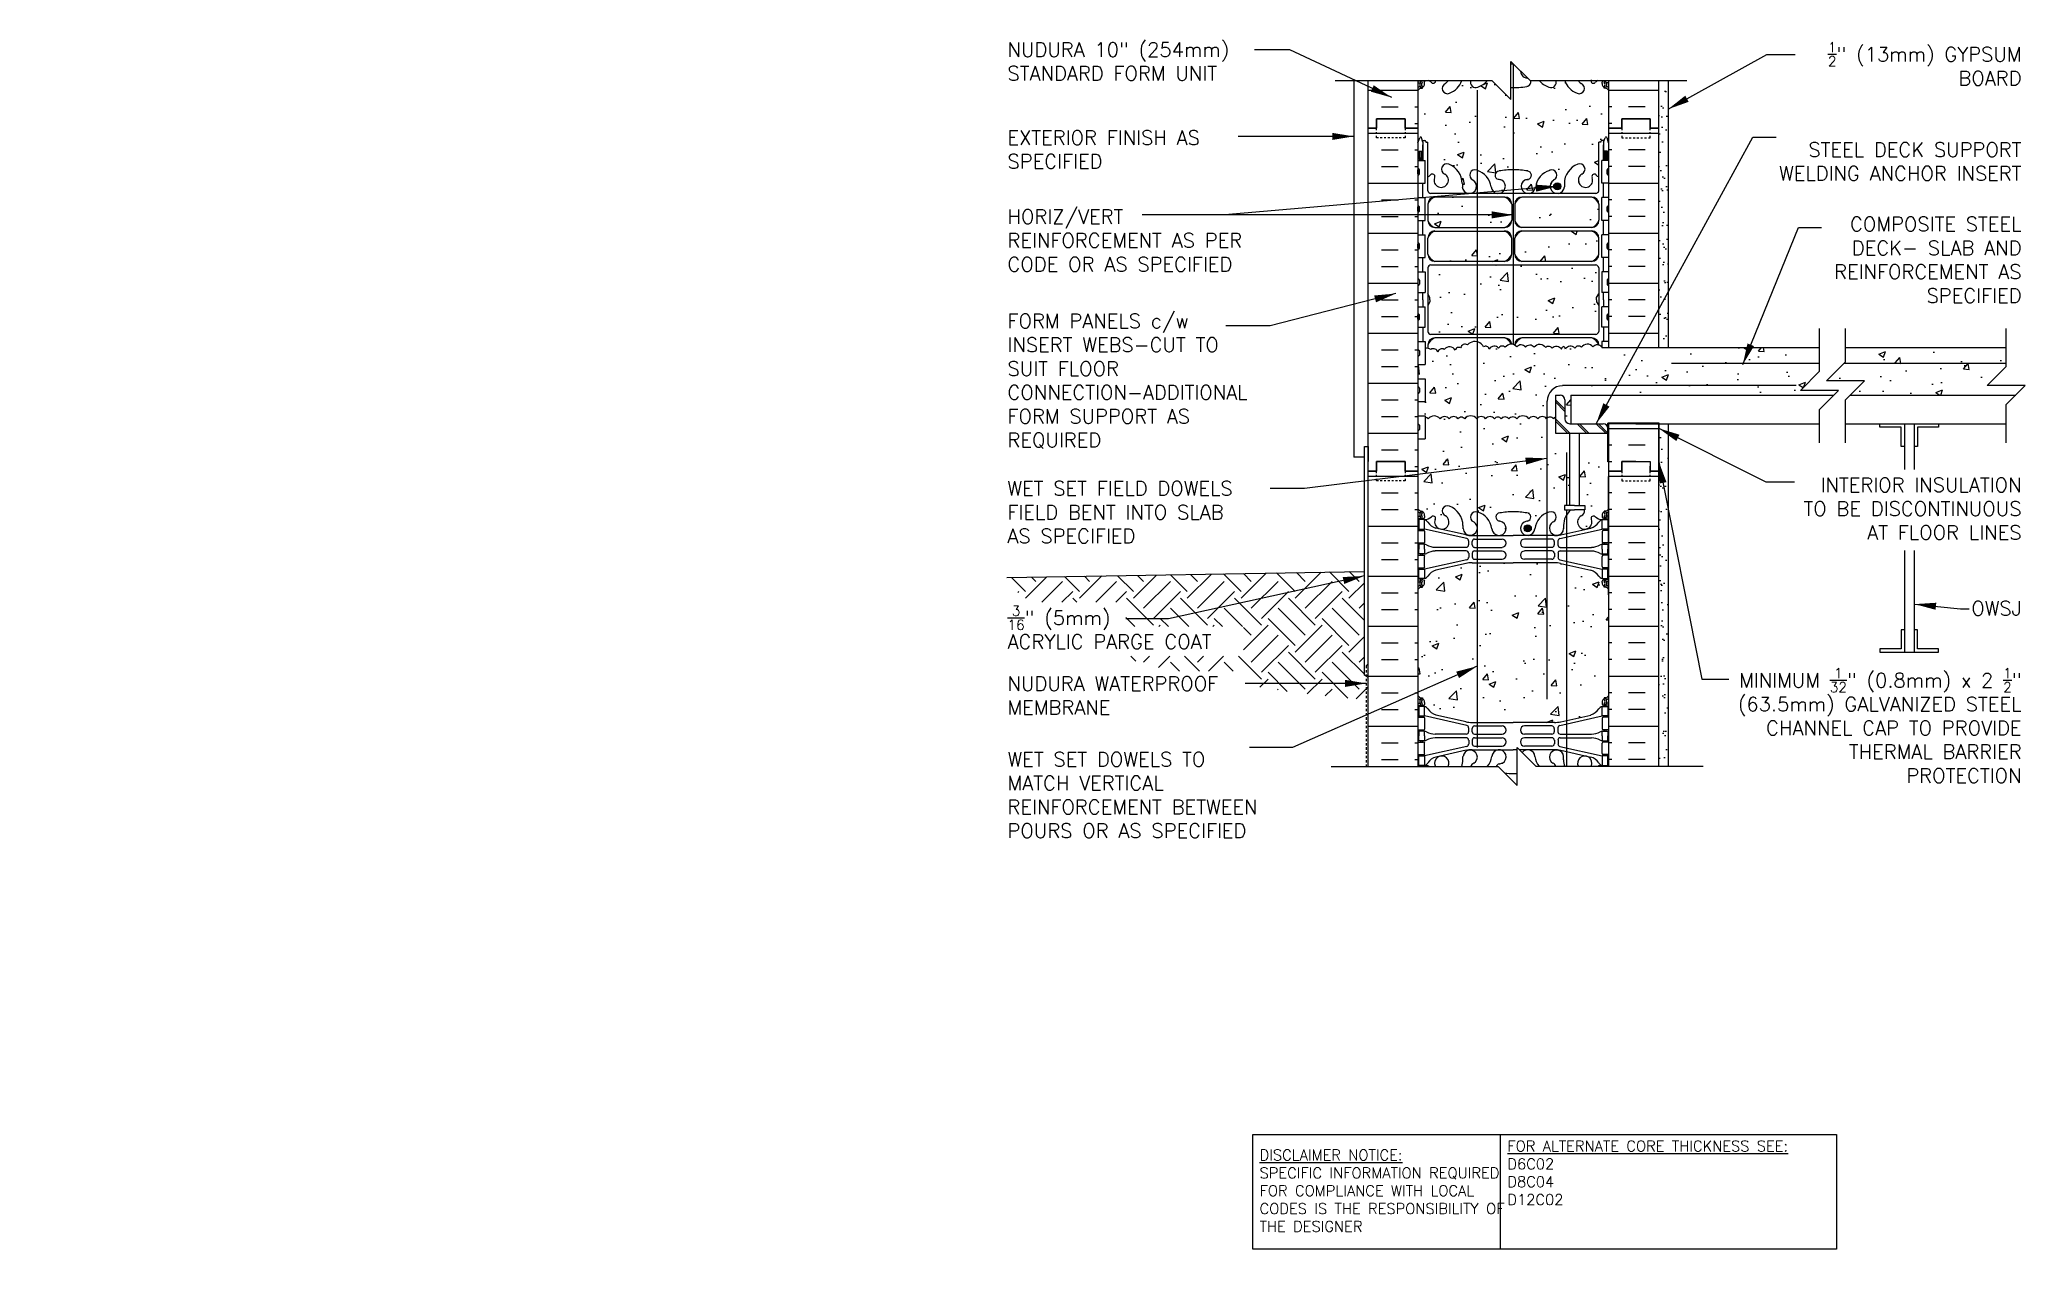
# Model space of a CAD drawing. Header units: inches. Extents: x 309 to 413, y 103 to 166.
import ezdxf

# ---------------------------------------------------------------- set-up
doc = ezdxf.new("R2010")
doc.units = ezdxf.units.IN
doc.header["$LTSCALE"] = 0.5
doc.header["$MEASUREMENT"] = 0
doc.linetypes.add('DASHED2', pattern=[0.375, 0.25, -0.125])
for name, color, linetype in [('HATCH', 12, 'Continuous'), ('line25', 2, 'Continuous'), ('LINE3', 3, 'Continuous'), ('LINE50', 5, 'Continuous'), ('LINE9', 9, 'Continuous'), ('TEXT', 4, 'Continuous'), ('Web_Edge', 9, 'Continuous')]:
    doc.layers.add(name, color=color, linetype=linetype)
doc.styles.add('DIM', font='romans.shx', dxfattribs={"width": 0.7})
doc.styles.add('ROMANS', font='romans.shx', dxfattribs={"height": 0.75})
doc.styles.get("Standard").update_dxf_attribs({"font": 'romans.shx', "height": 0.75})
doc.linetypes.add('STEEL', pattern='A,0.5,-0.2,["X",Standard,S=0.1,R=0,X=-0.1,Y=-0.05],-0.1', length=0.8)
doc.dimstyles.new('ext_12', dxfattribs={"dimscale": 12, "dimtxt": 0.09375, "dimasz": 0.09375, "dimexe": 0.09375, "dimexo": 0.0625, "dimgap": 0.0625, "dimtad": 1, "dimdec": 1, "dimzin": 3, "dimdsep": 46, "dimlunit": 4, "dimtxsty": 'DIM', "dimcen": 0.09, "dimdle": 0.09375, "dimclrt": 4, "dimadec": 0, "dimazin": 0, "dimtfac": 1, "dimtdec": 1, "dimtmove": 2, "dimatfit": 3, "dimfxl": 1, "dimfrac": 2, "dimtolj": 1, "dimtzin": 0, "dimarcsym": 0})
pattern_1 = [(50, (0, 0), (3.5863, -0.31376), [0.375, -4.125]), (355, (0, 0), (-0.693757, 3.76096), [0.3, -3.3]), (100.4514, (0.299, -0.026), (2.892547, 3.447198), [0.3187, -3.50571]), (46.1842, (0, 1), (5.336205, -0.827595), [0.5625, -6.1875]), (96.6356, (0.4447, 0.931), (4.67331, 4.87059), [0.47805, -5.258565]), (351.1842, (0, 1), (4.67331, 4.87059), [0.45, -4.95]), (21, (0.5, 0.75), (2.984535, -2.013094), [0.375, -4.125]), (326, (0.5, 0.75), (1.216577, 3.62575), [0.3, -3.3]), (71.4514, (0.7487, 0.5822), (4.201113, 1.612652), [0.3187, -3.50571]), (37.5, (0, 0), (0.0607993, 1.6644693), [0, -3.26, 0, -3.35, 0, -3.3125]), (7.5, (0, 0), (1.315348, 1.972059), [0, -1.91, 0, -3.185, 0, -1.2625]), (327.5, (-1.115, 0), (2.669112, -0.1127744), [0, -1.25, 0, -3.9, 0, -5.175]), (317.5, (-1.615, 0), (2.915931, 0.500525), [0, -1.625, 0, -2.59, 0, -3.675])]
pattern_2 = [(37.5, (269.69066, 8.7686), (-0.0314967, 0.963412), [0, -0.76, 0, -0.85, 0, -0.8125]), (7.5, (269.6907, 8.7686), (0.884888, 1.411073), [0, -0.41, 0, -0.685, 0, -0.2625]), (327.5, (269.07566, 8.7686), (1.557071, 0.0028295), [0, -0.25, 0, -0.9, 0, -1.175]), (317.5, (269.0757, 8.7686), (1.503063, 0.438838), [0, -0.125, 0, -0.59, 0, -0.675])]
pattern_3 = [(50, (0, 0), (3.5863, -0.31376), [0.375, -4.125]), (355, (0, 0), (-0.693757, 3.76096), [0.3, -3.3]), (100.4514, (0.299, -0.026), (2.892544, 3.4472), [0.3187, -3.50571]), (46.1842, (0, 1), (5.336207, -0.827596), [0.5625, -6.1875]), (96.6356, (0.4447, 0.931), (4.67331, 4.87059), [0.47805, -5.25857]), (351.1842, (0, 1), (4.67331, 4.87059), [0.45, -4.95]), (21, (0.5, 0.75), (2.984535, -2.013094), [0.375, -4.125]), (326, (0.5, 0.75), (1.216577, 3.62575), [0.3, -3.3]), (71.4514, (0.7487, 0.5822), (4.201112, 1.612656), [0.3187, -3.50571]), (37.5, (0, 0), (0.0607993, 1.6644693), [0, -3.26, 0, -3.35, 0, -3.3125]), (7.5, (0, 0), (1.315348, 1.9720586), [0, -1.91, 0, -3.185, 0, -1.2625]), (327.5, (-1.115, 0), (2.669112, -0.1127744), [0, -1.25, 0, -3.9, 0, -5.175]), (317.5, (-1.615, 0), (2.915931, 0.500525), [0, -1.625, 0, -2.59, 0, -3.675])]

msp = doc.modelspace()

# ---------------------------------------------------------------- texts
at = {"layer": 'TEXT', "char_height": 0.75, "style": 'ROMANS'}
for s, insert, width, attachment_point in [('NUDURA 10" (254mm) STANDARD FORM UNIT', (359.85, 165.28), 14.6388, 4), ('\\A1;{\\H0.7x;\\S1/2;}" (13mm) GYPSUM BOARD', (413.06, 165.16), 12.1908, 6), ('EXTERIOR FINISH AS SPECIFIED', (359.85, 160.66), 11.8075, 4), ('\\A1;STEEL DECK SUPPORT WELDING ANCHOR INSERT ', (413.06, 160.03), 13.9093, 6), ('HORIZ/VERT REINFORCEMENT AS PER CODE OR AS SPECIFIED', (359.85, 155.89), 14.5082, 4), ('\\A1;COMPOSITE STEEL DECK- SLAB AND REINFORCEMENT AS SPECIFIED', (413.06, 154.87), 13.9093, 6), ('FORM PANELS c/w INSERT WEBS-CUT TO SUIT FLOOR CONNECTION-ADDITIONAL FORM SUPPORT AS REQUIRED', (359.85, 148.5), 14.342, 4), ('WET SET FIELD DOWELS FIELD BENT INTO SLAB AS SPECIFIED', (359.84, 143.25), 13.8085, 1), ('\\A1;INTERIOR INSULATION TO BE DISCONTINUOUS AT FLOOR LINES', (413.06, 141.81), 13, 6), ('\\A1;{\\H0.7x;\\S3/16;\\H1.429x;" (5mm)\\PACRYLIC PARGE COAT}', (359.85, 135.58), 15.6041, 4), ('\\A1;OWSJ', (413.06, 136.58), 12.2272, 6), ('\\A1;MINIMUM {\\H0.7x;\\S1/32;}" (0.8mm) x 2 {\\H0.7x;\\S1/2;}" (63.5mm) GALVANIZED STEEL CHANNEL CAP TO PROVIDE THERMAL BARRIER PROTECTION  ', (413.06, 130.43), 16.7158, 6), ('\\A1;{\\H1x;NUDURA WATERPROOF MEMBRANE}', (359.85, 132), 14.2282, 4), ('WET SET DOWELS TO MATCH VERTICAL REINFORCEMENT BETWEEN POURS OR AS SPECIFIED', (359.85, 126.78), 14.342, 4)]:
    msp.add_mtext(s, dxfattribs=dict(at, insert=insert, width=width, attachment_point=attachment_point))
at = {"layer": 'TEXT', "char_height": 0.5625, "attachment_point": 4}
for s, insert, width in [('{\\LFOR ALTERNATE CORE THICKNESS SEE:\\P}D6C02\\PD8C04\\PD12C02', (386.08, 106.95), 23.333), ('{\\LDISCLAIMER NOTICE:}\\PSPECIFIC INFORMATION REQUIRED FOR COMPLIANCE WITH LOCAL CODES IS THE RESPONSIBILITY OF THE DESIGNER', (373.08, 106.01), 14.0024)]:
    msp.add_mtext(s, dxfattribs=dict(at, insert=insert, width=width))

# ---------------------------------------------------------------- hatches: boundary and pattern name
at = {"layer": 'HATCH'}
h = msp.add_hatch(dxfattribs=at)
h.set_pattern_fill('INSUL', color=256, scale=7, style=0)
h.set_pattern_definition([(0, (-2544.7688, -235.2274), (0, 2.625), []), (0, (-2544.7688, -234.3524), (0, 2.625), [0.875, -0.875]), (0, (-2544.7688, -233.4774), (0, 2.625), [0.875, -0.875])])
h.paths.add_polyline_path([(381.39, 164.28), (378.77, 164.28), (378.77, 161.78), (379.21, 161.78), (379.21, 162.28), (380.71, 162.28), (380.71, 161.78), (381.39, 161.78)])
h = msp.add_hatch(dxfattribs=at)
h.set_pattern_fill('AR-CONC', color=256, scale=0.5)
h.set_pattern_definition(pattern_3)
h.paths.add_polyline_path([(391.39, 163.78, 0.08841), (391.25, 163.88), (391.16, 163.88), (391.16, 163.92, -0.249069), (391.05, 164.13), (391.05, 164.2, -0.414214), (391.11, 164.26), (391.16, 164.26), (391.16, 164.28), (390.83, 164.28, 0.097816), (390.69, 164.18, -0.764001), (390.48, 164.28), (389.81, 164.28, 0.143503), (389.96, 164.13, -1), (389.74, 163.62, -0.223023), (389.09, 164.28), (388.63, 164.28, -0.648279), (388.26, 163.94, -0.153931), (387.74, 164.28), (387.29, 164.28, -0.507939), (387.11, 163.98, -0.055842), (386.27, 163.92), (386.27, 163.28), (385.27, 164.28), (385.04, 164.28, -0.153931), (384.53, 163.94, -0.648279), (384.16, 164.28), (383.69, 164.28, -0.223023), (383.04, 163.62, -1), (382.83, 164.13, 0.143503), (382.98, 164.28), (382.31, 164.28, -0.763977), (382.09, 164.18, 0.09782), (381.96, 164.28), (381.63, 164.28), (381.63, 164.26), (381.68, 164.26, -0.414214), (381.74, 164.2), (381.74, 164.13, -0.249069), (381.63, 163.92), (381.63, 163.88), (381.54, 163.88, 0.088416), (381.39, 163.78), (381.39, 161.78), (381.39, 161.02), (381.47, 161.26, -0.725737), (381.58, 161.28), (381.63, 161.13), (381.75, 161.13, -0.414214), (381.8, 161.08), (381.8, 161.05), (381.9, 161.05), (381.9, 159.22, 0.108933), (382.06, 159.33, -0.8344), (382.27, 159.2), (382.26, 159.18, 2.155404), (382.79, 159.38, -1), (383.01, 159.89, -0.311223), (383.72, 158.87), (383.72, 158.71, 1.661382), (384.28, 159.06, -1), (384.49, 159.57, -0.30095), (385.23, 158.7, 1.661382), (385.79, 159.05, 0.055617), (385.61, 159.1, -0.843243), (385.64, 159.53, -0.049932), (386.39, 159.59, -0.049932), (387.14, 159.53, -0.843243), (387.18, 159.1, 0.055617), (387, 159.05, 1.661382), (387.56, 158.7, -0.30095), (388.29, 159.57, -1), (388.51, 159.06, 1.661382), (389.07, 158.71), (389.07, 158.85, -0.316114), (389.78, 159.89, -1), (389.99, 159.38, 2.155404), (390.53, 159.18), (390.52, 159.2, -0.834375), (390.73, 159.33, 0.10894), (390.88, 159.22), (390.88, 161.05), (390.98, 161.05), (390.98, 161.08, -0.414214), (391.03, 161.13), (391.16, 161.13), (391.2, 161.26, -0.725737), (391.31, 161.28), (391.39, 161.02), (391.39, 161.78)])
h.paths.add_polyline_path([(390.88, 154.46, 0.268138), (390.72, 154.6), (382.06, 154.6, 0.268156), (381.9, 154.46), (381.9, 153.09), (382.02, 152.89), (382.02, 152.78), (382.02, 152.67), (381.9, 152.47), (381.9, 151.11, 0.268156), (382.06, 150.96), (390.72, 150.96, 0.268138), (390.88, 151.11), (390.88, 152.47), (390.76, 152.67), (390.76, 152.78), (390.76, 152.89), (390.88, 153.09)])
h.paths.add_polyline_path([(402.46, 149.02), (402.46, 150.27), (391.03, 150.27), (391.03, 150.28, 0.513851), (390.57, 150.3, 0.520567), (389.97, 150.28, 0.520567), (389.62, 150.23, 0.520567), (389.13, 150.19, 0.222996), (389.03, 150.32, 0.222996), (388.92, 150.19, 0.520567), (388.43, 150.23, 0.520567), (388.09, 150.28, 0.520567), (387.49, 150.3, 0.513851), (387.03, 150.28, 0.513851), (386.57, 150.3, 0.520567), (385.97, 150.28, 0.520567), (385.62, 150.23, 0.520567), (385.13, 150.19, 0.520567), (384.83, 150.31, 0.132818), (384.64, 150.51, 0.362673), (383.99, 150.41, 0.520567), (383.63, 150.25, 0.520567), (383.35, 150.13, 0.520567), (382.77, 150.17, 0.520567), (382.43, 150.02, 0.520567), (382.07, 150.17, 0.135519), (381.76, 150.23), (381.76, 149.38), (381.39, 149.38), (381.39, 148.63), (381.76, 148.63), (381.76, 147.43), (381.39, 147.43), (381.39, 146.68), (381.76, 146.68), (381.76, 146.61, -0.235614), (381.93, 146.52, -0.520567), (382.55, 146.52, -0.520567), (383.03, 146.52, -0.520567), (383.49, 146.52, -0.520567), (383.84, 146.52, -0.520567), (384.47, 146.52, -0.520567), (384.94, 146.52, -0.520567), (385.4, 146.52, -0.520567), (385.76, 146.52, -0.520567), (386.16, 146.52, -0.520567), (386.58, 146.52, -0.520567), (387.21, 146.52, -0.520567), (387.68, 146.52, -0.520567), (388.14, 146.52, -0.520567), (388.5, 146.52, -0.108934), (388.6, 146.61), (388.6, 147.77), (388.85, 147.77, -0.414214), (389.1, 147.52), (389.1, 146.52, 0.414214), (389.35, 146.27), (389.41, 146.27), (389.41, 147.77), (403.21, 147.77), (403.46, 148.02), (401.46, 148.02)])
h.paths.add_polyline_path([(412.26, 149.27), (412.26, 149.44), (403.74, 149.44), (402.82, 148.52), (404.82, 148.52), (404.07, 147.77), (412.76, 147.77), (413.26, 148.27), (411.26, 148.27)])
h.paths.add_polyline_path([(412.26, 150.27), (403.82, 150.27), (403.82, 149.52), (403.74, 149.44), (412.26, 149.44)])
h.paths.add_polyline_path([(389.36, 145.77), (388.6, 145.77), (388.6, 146.61, 0.108934), (388.5, 146.52, 0.520567), (388.14, 146.52, 0.520567), (387.68, 146.52, 0.520567), (387.21, 146.52, 0.520567), (386.58, 146.52, 0.520567), (386.16, 146.52, 0.520567), (385.76, 146.52, 0.520567), (385.4, 146.52, 0.520567), (384.94, 146.52, 0.520567), (384.47, 146.52, 0.520567), (383.84, 146.52, 0.520567), (383.49, 146.52, 0.520567), (383.03, 146.52, 0.520567), (382.55, 146.52, 0.520567), (381.93, 146.52, 0.235614), (381.76, 146.61), (381.76, 145.48), (381.39, 145.48), (381.39, 143.78), (381.39, 141.78, 0.088416), (381.54, 141.68), (381.63, 141.68), (381.63, 141.64, -0.249069), (381.74, 141.44), (381.74, 141.37, -0.414214), (381.68, 141.31), (381.63, 141.31), (381.63, 141.24), (381.73, 141.24, 0.231736), (382.09, 141.39, -0.940476), (382.29, 141.24, 2.135543), (382.83, 141.43, -1), (383.04, 141.95, -0.311223), (383.75, 140.93), (383.75, 140.76, 1.661382), (384.31, 141.12, -1), (384.53, 141.63, -0.307094), (385.27, 140.73, 1.604516), (385.82, 141.11, 0.055617), (385.64, 141.15, -0.843243), (385.68, 141.59, -0.047544), (386.39, 141.65, -0.047544), (387.11, 141.59, -0.843243), (387.14, 141.15, 0.055617), (386.96, 141.11, 1.604516), (387.52, 140.73, -0.307094), (388.26, 141.63, -1), (388.47, 141.12, 1.661382), (389.03, 140.76), (389.03, 140.91, -0.220594), (389.41, 141.75), (389.08, 141.75), (389.08, 141.97), (389.36, 141.97)])
h.paths.add_polyline_path([(391.39, 144.27), (391.36, 144.27), (391.36, 145.77), (389.86, 145.77), (389.86, 141.97), (390.14, 141.97), (390.14, 141.75), (390.12, 141.75, -0.360987), (389.96, 141.43, 2.135543), (390.5, 141.24, -0.940447), (390.69, 141.39, 0.23174), (391.05, 141.24), (391.16, 141.24), (391.16, 141.31), (391.11, 141.31, -0.414214), (391.05, 141.37), (391.05, 141.44, -0.249069), (391.16, 141.64), (391.16, 141.68), (391.25, 141.68, 0.08841), (391.39, 141.78)])
h.paths.add_polyline_path([(391.39, 137.59, 0.08841), (391.25, 137.69), (391.16, 137.69), (391.16, 137.73, -0.249069), (391.05, 137.94), (391.05, 138, -0.414214), (391.11, 138.07), (391.16, 138.07), (391.16, 138.14), (391.05, 138.14, -0.168672), (390.87, 138.29, 0.17445), (390.46, 138.58), (388.88, 138.93, 0.054974), (388.55, 138.97), (386.39, 138.97), (384.23, 138.97, 0.054974), (383.91, 138.93), (382.33, 138.58, 0.17445), (381.92, 138.29, -0.168672), (381.73, 138.14), (381.63, 138.14), (381.63, 138.07), (381.68, 138.07, -0.414214), (381.74, 138), (381.74, 137.94, -0.249069), (381.63, 137.73), (381.63, 137.69), (381.54, 137.69, 0.088416), (381.39, 137.59), (381.39, 131.97, 0.088416), (381.54, 131.88), (381.63, 131.88), (381.63, 131.84, -0.249069), (381.74, 131.63), (381.74, 131.56, -0.414214), (381.68, 131.5), (381.63, 131.5), (381.63, 131.43), (381.73, 131.43, -0.168672), (381.92, 131.28, 0.17445), (382.33, 130.98), (383.91, 130.63, 0.054974), (384.23, 130.59), (386.39, 130.59), (388.55, 130.59, 0.054974), (388.88, 130.63), (390.46, 130.98, 0.17445), (390.87, 131.28, -0.168672), (391.05, 131.43), (391.16, 131.43), (391.16, 131.5), (391.11, 131.5, -0.414214), (391.05, 131.56), (391.05, 131.63, -0.249069), (391.16, 131.84), (391.16, 131.88), (391.25, 131.88, 0.08841), (391.39, 131.97)])
h = msp.add_hatch(dxfattribs=at)
h.set_pattern_fill('INSUL', color=256, scale=7, style=0)
h.set_pattern_definition([(180, (3317.5544, -235.2274), (0, 2.625), []), (180, (3317.5544, -234.3524), (0, 2.625), [0.875, -0.875]), (180, (3317.5544, -233.4774), (0, 2.625), [0.875, -0.875])])
h.paths.add_polyline_path([(394.02, 164.28), (391.39, 164.28), (391.39, 161.78), (392.08, 161.78), (392.08, 162.28), (393.58, 162.28), (393.58, 161.78), (394.02, 161.78)])
h = msp.add_hatch(dxfattribs=at)
h.set_pattern_fill('AR-SAND', color=256, scale=0.5, style=0)
h.set_pattern_definition(pattern_2)
h.paths.add_polyline_path([(394.52, 154.96), (394.02, 154.77), (394.02, 150.27), (394.52, 150.27)])
h.paths.add_polyline_path([(394.52, 164.28), (394.02, 164.28), (394.02, 155.28), (394.02, 154.77), (394.52, 154.96)])
h = msp.add_hatch(dxfattribs=at)
h.set_pattern_fill('INSUL', color=256, scale=7, style=0)
h.set_pattern_definition([(0, (-2544.7688, -253.2274), (0, 2.625), []), (0, (-2544.7688, -252.3524), (0, 2.625), [0.875, -0.875]), (0, (-2544.7688, -251.4774), (0, 2.625), [0.875, -0.875])])
h.paths.add_polyline_path([(378.77, 143.78), (379.21, 143.78), (379.21, 144.28), (380.71, 144.28), (380.71, 143.78), (381.39, 143.78), (381.39, 161.78), (380.71, 161.78), (380.71, 162.28), (379.21, 162.28), (379.21, 161.78), (378.77, 161.78)])
h = msp.add_hatch(dxfattribs=at)
h.set_pattern_fill('INSUL', color=256, scale=7, style=0)
h.set_pattern_definition([(180, (3317.5544, -253.2274), (0, 2.625), []), (180, (3317.5544, -252.3524), (0, 2.625), [0.875, -0.875]), (180, (3317.5544, -251.4774), (0, 2.625), [0.875, -0.875])])
h.paths.add_polyline_path([(391.39, 150.27), (394.02, 150.27), (394.02, 161.78), (393.58, 161.78), (393.58, 162.28), (392.08, 162.28), (392.08, 161.78), (391.39, 161.78)])
h = msp.add_hatch(dxfattribs=at)
h.set_pattern_fill('AR-CONC', color=256, scale=0.5)
h.set_pattern_definition(pattern_3)
h.paths.add_polyline_path([(386.32, 157.79, 0.225652), (385.94, 158.16), (382.28, 158.16, 0.225652), (381.9, 157.79), (381.9, 156.95, 0.225652), (382.28, 156.57), (385.94, 156.57, 0.225652), (386.32, 156.95)])
h.paths.add_polyline_path([(386.32, 156.01, 0.225652), (385.94, 156.38), (382.28, 156.38, 0.225652), (381.9, 156.01), (381.9, 155.17, 0.225652), (382.28, 154.79), (385.94, 154.79, 0.225652), (386.32, 155.17)])
h.paths.add_polyline_path([(390.88, 157.79, 0.225652), (390.51, 158.16), (386.84, 158.16, 0.225652), (386.47, 157.79), (386.47, 156.95, 0.225652), (386.84, 156.57), (390.51, 156.57, 0.225652), (390.88, 156.95)])
h.paths.add_polyline_path([(390.88, 156.01, 0.225652), (390.51, 156.38), (386.84, 156.38, 0.225652), (386.47, 156.01), (386.47, 155.17, 0.225652), (386.84, 154.79), (390.51, 154.79, 0.225652), (390.88, 155.17)])
h = msp.add_hatch(dxfattribs=at)
h.set_pattern_fill('INSUL', color=256, scale=7, style=0)
h.set_pattern_definition([(180, (3317.5544, -252.9898), (0, 2.625), []), (180, (3317.5544, -252.1148), (0, 2.625), [0.875, -0.875]), (180, (3317.5544, -251.2398), (0, 2.625), [0.875, -0.875])])
h.paths.add_polyline_path([(394.02, 146.28), (391.39, 146.28), (391.39, 144.02), (392.08, 144.02), (392.08, 144.52), (393.58, 144.52), (393.58, 144.02), (394.02, 144.02)])
h = msp.add_hatch(dxfattribs=at)
h.set_pattern_fill('AR-SAND', color=256, scale=0.5, style=0)
h.set_pattern_definition(pattern_2)
h.paths.add_polyline_path([(394.52, 146.27), (394.02, 146.27), (394.02, 137.28), (394.02, 128.28), (394.52, 128.28)])
h = msp.add_hatch(dxfattribs=at)
h.set_pattern_fill('INSUL', color=256, scale=7, style=0)
h.set_pattern_definition([(0, (-2544.7688, -271.2274), (0, 2.625), []), (0, (-2544.7688, -270.3524), (0, 2.625), [0.875, -0.875]), (0, (-2544.7688, -269.4774), (0, 2.625), [0.875, -0.875])])
h.paths.add_polyline_path([(378.77, 128.28), (381.39, 128.28), (381.39, 143.78), (380.71, 143.78), (380.71, 144.28), (379.21, 144.28), (379.21, 143.78), (378.77, 143.78)])
h = msp.add_hatch(dxfattribs=at)
h.set_pattern_fill('INSUL', color=256, scale=7, style=0)
h.set_pattern_definition([(180, (3317.5544, -271.2274), (0, 2.625), []), (180, (3317.5544, -270.3524), (0, 2.625), [0.875, -0.875]), (180, (3317.5544, -269.4774), (0, 2.625), [0.875, -0.875])])
h.paths.add_polyline_path([(391.39, 128.28), (394.02, 128.28), (394.02, 143.78), (393.58, 143.78), (393.58, 144.28), (392.08, 144.28), (392.08, 143.78), (391.39, 143.78)])
h = msp.add_hatch(dxfattribs=at)
h.set_pattern_fill('AR-CONC', color=256, scale=0.5, style=0)
h.set_pattern_definition(pattern_1)
h.paths.add_polyline_path([(311.49, 142.85, 0.351061), (311.39, 142.97), (309.17, 143.47), (309.07, 143.47), (309.07, 143.4), (309.11, 143.4, -0.414214), (309.18, 143.34), (309.18, 142.8, -0.414214), (309.11, 142.74), (309.07, 142.74), (309.07, 142.67), (309.17, 142.67, -0.124673), (309.27, 142.64, 0.100756), (309.72, 142.51), (311.36, 142.51, 0.414214), (311.49, 142.64)])
h = msp.add_hatch(dxfattribs=at)
h.set_pattern_fill('EARTH', color=256, scale=8, angle=45, style=0)
h.set_pattern_definition([(45, (265.6907, 8.7686), (2e-16, 2.828427), [2, -2]), (45, (265.1603, 9.299), (2e-16, 2.828427), [2, -2]), (45, (264.63, 9.8293), (2e-16, 2.828427), [2, -2]), (135, (264.63, 10.1828), (-2.828427, 4e-16), [2, -2]), (135, (265.1603, 10.7132), (-2.828427, 4e-16), [2, -2]), (135, (265.6907, 11.2435), (-2.828427, 4e-16), [2, -2])])
h.paths.add_polyline_path([(368.63, 133.28), (372.47, 133.28), (372.47, 132.54), (373.26, 132.41), (374.6, 132.21), (375.97, 132.04), (377.37, 131.89), (378.77, 131.77), (378.77, 133.08), (378.58, 133.08), (378.58, 138.52), (359.81, 138.19), (359.88, 138.07), (360.11, 137.73), (360.35, 137.44), (360.59, 137.2), (360.83, 137), (360.96, 136.9), (366.06, 136.9), (366.06, 135.62), (372.24, 135.62), (372.24, 134.07), (365.74, 134.07), (366.26, 133.9), (366.94, 133.7), (367.73, 133.49), (368.63, 133.28)])
h = msp.add_hatch(dxfattribs=at)
h.set_pattern_fill('AR-CONC', color=256, scale=0.5, style=0)
h.set_pattern_definition(pattern_1)
h.paths.add_polyline_path([(309.73, 131.06), (309.74, 131.04, -0.042992), (309.75, 131.01), (310.41, 131.01, 1.536615)])
at = {"layer": 'LINE3'}
for points in [[(388.51, 158.73, 1), (388.88, 158.73, 1)], [(386.96, 140.78, 1), (387.34, 140.78, 1)]]:
    msp.add_hatch(color=256, dxfattribs=at).paths.add_polyline_path(points)

# ---------------------------------------------------------------- linework, layer by layer
for p, q in [((378.58, 145.08), (378.58, 145.08)), ((378.77, 145.08), (378.77, 144.28))]:
    msp.add_line(p, q)
at = {"layer": 'HATCH'}
for p, q in [((388.6, 147.53), (389.1, 147.03)), ((388.6, 147.41), (389.1, 146.91)), ((388.6, 146.53), (389.36, 145.77)), ((388.6, 146.41), (389.24, 145.77)), ((389.74, 146.27), (390.24, 145.77)), ((389.86, 146.27), (390.36, 145.77)), ((390.74, 146.27), (391.24, 145.77)), ((390.86, 146.27), (391.36, 145.77))]:
    msp.add_line(p, q, dxfattribs=at)
for points in [[(384.64, 150.51, 0.362673), (383.99, 150.41, 0.520567), (383.63, 150.25, 0.520567), (383.35, 150.13, 0.520567), (382.77, 150.17, 0.520567), (382.43, 150.02, 0.520567), (382.07, 150.17, 0.135519), (381.76, 150.23, 0.104331)], [(387.03, 150.28, 0.513851), (386.57, 150.3, 0.520567), (385.97, 150.28, 0.520567), (385.62, 150.23, 0.520567), (385.13, 150.19, 0.520567), (384.83, 150.31, 0.132818), (384.64, 150.51, 0.132818)], [(387.03, 150.28, -0.513851), (387.49, 150.3, -0.520567), (388.09, 150.28, -0.520567), (388.43, 150.23, -0.520567), (388.92, 150.19, -0.222996), (389.03, 150.32, -0.222996)], [(391.03, 150.28, 0.513851), (390.57, 150.3, 0.520567), (389.97, 150.28, 0.520567), (389.62, 150.23, 0.520567), (389.13, 150.19, 0.222996), (389.03, 150.32, 0.222996)], [(382.03, 146.61, 0.108934), (381.93, 146.52, 0.235614), (381.76, 146.61, 0.235614)], [(383.94, 146.61, 0.108934), (383.84, 146.52, 0.520567), (383.49, 146.52, 0.520567), (383.03, 146.52, 0.520567), (382.55, 146.52, 0.520567), (381.93, 146.52, 0.112865), (381.84, 146.59, 0.112865)], [(385.86, 146.61, 0.108934), (385.76, 146.52, 0.520567), (385.4, 146.52, 0.520567), (384.94, 146.52, 0.520567), (384.47, 146.52, 0.520567), (383.84, 146.52, 0.112865), (383.76, 146.59, 0.112865)], [(388.6, 146.61, 0.108934), (388.5, 146.52, 0.520567), (388.14, 146.52, 0.520567), (387.68, 146.52, 0.520567), (387.21, 146.52, 0.520567), (386.58, 146.52, 0.520567), (386.16, 146.52, 0.520567), (385.76, 146.52)]]:
    msp.add_lwpolyline(points, format="xyb", dxfattribs=at)
at = {"layer": 'line25'}
for p, q in [((381.39, 164.28), (381.39, 161.78)), ((391.39, 164.28), (391.39, 161.78)), ((381.39, 161.78), (381.39, 143.78)), ((391.39, 161.78), (391.39, 150.28)), ((391.39, 161.78), (391.39, 150.27)), ((381.39, 160.09), (381.76, 160.09)), ((381.76, 158.89), (381.76, 160.09)), ((391.39, 160.09), (391.03, 160.09)), ((391.03, 158.89), (391.03, 160.09)), ((381.39, 158.89), (381.76, 158.89)), ((391.39, 158.89), (391.03, 158.89)), ((381.39, 158.14), (381.76, 158.14)), ((381.76, 156.94), (381.76, 158.14)), ((391.39, 158.14), (391.03, 158.14)), ((391.03, 156.94), (391.03, 158.14)), ((381.39, 156.94), (381.76, 156.94)), ((391.39, 156.94), (391.03, 156.94)), ((381.39, 156.19), (381.76, 156.19)), ((381.76, 154.99), (381.76, 156.19)), ((391.39, 156.19), (391.03, 156.19)), ((391.03, 154.99), (391.03, 156.19)), ((381.39, 154.99), (381.76, 154.99)), ((381.39, 154.24), (381.76, 154.24)), ((381.76, 154.24), (381.76, 153.16)), ((391.39, 154.99), (391.03, 154.99)), ((391.39, 154.24), (391.03, 154.24)), ((391.03, 154.24), (391.03, 153.16)), ((381.39, 153.16), (381.76, 153.16)), ((381.39, 152.41), (381.76, 152.41)), ((381.76, 151.33), (381.76, 152.41)), ((391.39, 153.16), (391.03, 153.16)), ((391.39, 152.41), (391.03, 152.41)), ((391.03, 151.33), (391.03, 152.41)), ((381.39, 151.33), (381.76, 151.33)), ((391.39, 151.33), (391.03, 151.33)), ((381.39, 150.58), (381.76, 150.58)), ((381.76, 150.58), (381.76, 149.38)), ((391.39, 150.58), (391.03, 150.58)), ((391.03, 150.58), (391.03, 150.28)), ((391.03, 150.27), (402.46, 150.27)), ((403.82, 150.27), (412.26, 150.27)), ((381.39, 149.38), (381.76, 149.38)), ((381.39, 148.63), (381.76, 148.63)), ((381.76, 148.63), (381.76, 147.43)), ((381.39, 147.43), (381.76, 147.43)), ((388.6, 147.77), (388.6, 145.77)), ((388.6, 147.77), (388.85, 147.77)), ((389.1, 147.52), (389.1, 146.52)), ((381.39, 146.68), (381.76, 146.68)), ((381.76, 146.68), (381.76, 145.48)), ((389.35, 146.27), (391.11, 146.27)), ((394.05, 146.3), (391.36, 146.3)), ((391.36, 144.27), (391.36, 146.3)), ((394.02, 146.27), (391.39, 146.27)), ((391.39, 146.27), (391.39, 144.27)), ((391.39, 146.03), (391.39, 128.28)), ((394.02, 146.27), (394.02, 144.27)), ((394.05, 144.27), (394.05, 146.3)), ((381.39, 145.48), (381.76, 145.48)), ((388.6, 145.77), (391.36, 145.77)), ((389.36, 141.97), (389.36, 145.77)), ((389.86, 141.97), (389.86, 145.77)), ((391.39, 144.27), (391.36, 144.27)), ((394.02, 144.27), (394.05, 144.27)), ((381.39, 143.78), (381.39, 128.28)), ((391.39, 137.28), (391.39, 143.5))]:
    msp.add_line(p, q, dxfattribs=at)
at = {"layer": 'line25', "color": 192}
for p, q in [((392.83, 146.27), (402.46, 146.27)), ((403.82, 146.27), (412.26, 146.27))]:
    msp.add_line(p, q, dxfattribs=at)
at = {"layer": 'line25'}
for points in [[(389.61, 141.97), (389.08, 141.97), (389.08, 141.75), (389.61, 141.75)], [(389.61, 141.97), (390.14, 141.97), (390.14, 141.75), (389.88, 141.75)], [(389.88, 141.75), (389.61, 141.75)]]:
    msp.add_lwpolyline(points, dxfattribs=at)
for centre, start, end in [((388.85, 147.52), 0, 90), ((389.35, 146.52), 180, 270), ((391.11, 146.02), 0, 90)]:
    msp.add_arc(centre, 0.25, start, end, dxfattribs=at)
at = {"layer": 'LINE3'}
for p, q in [((386.39, 165.16), (386.39, 150.43)), ((384.5, 163.78), (384.5, 129.28)), ((401.24, 148.27), (388.98, 148.27)), ((388.16, 147.45), (388.16, 131.81)), ((389.18, 144.76), (389.18, 141.97)), ((389.18, 141.75), (389.18, 128.28))]:
    msp.add_line(p, q, dxfattribs=at)
for centre in [(388.7, 158.73), (387.15, 140.78)]:
    msp.add_circle(centre, 0.188, dxfattribs=at)
msp.add_arc((388.98, 147.45), 0.812, 90, 180, dxfattribs=at)
at = {"layer": 'LINE50'}
for p, q in [((378.77, 161.78), (378.77, 164.28)), ((394.02, 161.78), (394.02, 164.28)), ((378.77, 143.78), (378.77, 161.78)), ((394.02, 150.27), (394.02, 161.78)), ((394.02, 137.28), (394.02, 146.27)), ((394.02, 145.99), (394.02, 146.03)), ((394.02, 145.99), (394.02, 146.03)), ((392.08, 143.78), (392.08, 144.28)), ((392.08, 144.28), (393.58, 144.28)), ((393.58, 144.28), (393.58, 143.78)), ((378.77, 128.28), (378.77, 143.78)), ((391.39, 143.78), (392.08, 143.78)), ((393.58, 143.78), (394.02, 143.78)), ((394.02, 128.28), (394.02, 143.78)), ((359.81, 138.19), (378.58, 138.52))]:
    msp.add_line(p, q, dxfattribs=at)
for points in [[(378.77, 161.78), (379.21, 161.78), (379.21, 162.28), (380.71, 162.28), (380.71, 161.78), (381.39, 161.78)], [(381.39, 161.78), (380.71, 161.78), (380.71, 162.28), (379.21, 162.28), (379.21, 161.78), (378.77, 161.78)], [(394.02, 161.78), (393.58, 161.78), (393.58, 162.28), (392.08, 162.28), (392.08, 161.78), (391.39, 161.78)], [(391.39, 161.78), (392.08, 161.78), (392.08, 162.28), (393.58, 162.28), (393.58, 161.78), (394.02, 161.78)], [(378.77, 143.78), (379.21, 143.78), (379.21, 144.28), (380.71, 144.28), (380.71, 143.78), (381.39, 143.78)], [(381.39, 143.78), (380.71, 143.78), (380.71, 144.28), (379.21, 144.28), (379.21, 143.78), (378.77, 143.78)], [(392.83, 144.28), (392.08, 144.28), (392.08, 143.78), (391.39, 143.78)], [(394.02, 143.78), (393.58, 143.78), (393.58, 144.04)], [(394.02, 143.78), (393.58, 143.78), (393.58, 144.04)]]:
    msp.add_lwpolyline(points, dxfattribs=at)
at = {"layer": 'LINE9'}
for p, q in [((378.02, 164.28), (378.02, 144.52)), ((394.52, 164.28), (394.52, 150.28)), ((381.39, 159.38), (381.39, 159.6)), ((381.39, 159.54), (381.39, 159.54)), ((381.39, 159.43), (381.39, 159.43)), ((381.43, 159.64), (381.43, 159.64)), ((381.47, 159.38), (381.47, 159.6)), ((391.31, 159.38), (391.31, 159.6)), ((391.35, 159.64), (391.35, 159.64)), ((391.39, 159.38), (391.39, 159.6)), ((391.39, 159.54), (391.39, 159.54)), ((391.39, 159.43), (391.39, 159.43)), ((381.43, 159.34), (381.43, 159.34)), ((391.35, 159.34), (391.35, 159.34)), ((381.39, 157.43), (381.39, 157.65)), ((381.39, 157.59), (381.39, 157.59)), ((381.39, 157.48), (381.39, 157.48)), ((381.43, 157.69), (381.43, 157.69)), ((381.43, 157.39), (381.43, 157.39)), ((381.47, 157.43), (381.47, 157.65)), ((391.31, 157.43), (391.31, 157.65)), ((391.35, 157.69), (391.35, 157.69)), ((391.35, 157.39), (391.35, 157.39)), ((391.39, 157.43), (391.39, 157.65)), ((391.39, 157.59), (391.39, 157.59)), ((391.39, 157.48), (391.39, 157.48)), ((381.39, 155.48), (381.39, 155.7)), ((381.39, 155.64), (381.39, 155.64)), ((381.39, 155.53), (381.39, 155.53)), ((381.43, 155.74), (381.43, 155.74)), ((381.43, 155.44), (381.43, 155.44)), ((381.47, 155.48), (381.47, 155.7)), ((391.31, 155.48), (391.31, 155.7)), ((391.35, 155.74), (391.35, 155.74)), ((391.35, 155.44), (391.35, 155.44)), ((391.39, 155.48), (391.39, 155.7)), ((391.39, 155.64), (391.39, 155.64)), ((391.39, 155.53), (391.39, 155.53)), ((381.39, 153.81), (381.39, 153.59)), ((381.39, 153.75), (381.39, 153.75)), ((381.39, 153.64), (381.39, 153.64)), ((381.43, 153.85), (381.43, 153.85)), ((381.43, 153.55), (381.43, 153.55)), ((381.47, 153.81), (381.47, 153.59)), ((391.31, 153.81), (391.31, 153.59)), ((391.35, 153.85), (391.35, 153.85)), ((391.35, 153.55), (391.35, 153.55)), ((391.39, 153.81), (391.39, 153.59)), ((391.39, 153.75), (391.39, 153.75)), ((391.39, 153.64), (391.39, 153.64)), ((381.39, 151.76), (381.39, 151.98)), ((381.39, 151.92), (381.39, 151.92)), ((381.39, 151.81), (381.39, 151.81)), ((381.43, 152.02), (381.43, 152.02)), ((381.43, 151.72), (381.43, 151.72)), ((381.47, 151.76), (381.47, 151.98)), ((391.31, 151.76), (391.31, 151.98)), ((391.35, 152.02), (391.35, 152.02)), ((391.35, 151.72), (391.35, 151.72)), ((391.39, 151.76), (391.39, 151.98)), ((391.39, 151.92), (391.39, 151.92)), ((391.39, 151.81), (391.39, 151.81)), ((381.39, 150.09), (381.39, 149.87)), ((381.43, 150.13), (381.43, 150.13)), ((381.47, 150.09), (381.47, 149.87)), ((381.39, 150.03), (381.39, 150.03)), ((381.39, 149.92), (381.39, 149.92)), ((381.43, 149.83), (381.43, 149.83)), ((381.39, 148.14), (381.39, 147.92)), ((381.39, 148.08), (381.39, 148.08)), ((381.39, 147.97), (381.39, 147.97)), ((381.47, 148.14), (381.47, 147.92)), ((381.43, 147.88), (381.43, 147.88)), ((389.41, 147.77), (403.21, 147.77)), ((389.41, 147.77), (389.41, 146.27)), ((404.07, 147.77), (412.76, 147.77)), ((381.39, 146.19), (381.39, 145.97)), ((381.39, 146.13), (381.39, 146.13)), ((381.39, 146.02), (381.39, 146.02)), ((381.43, 146.23), (381.43, 146.23)), ((381.43, 145.93), (381.43, 145.93)), ((381.47, 146.19), (381.47, 145.97)), ((394.02, 146.03), (394.02, 146.27)), ((394.02, 146.03), (394.02, 146.27)), ((394.52, 146.27), (394.52, 128.28)), ((406.92, 146.27), (406.92, 143.86)), ((407.42, 146.27), (407.42, 143.86)), ((378.58, 133.08), (378.58, 145.08)), ((378.58, 145.08), (378.77, 145.08)), ((378.58, 144.52), (378.02, 144.52)), ((406.92, 139.62), (406.92, 134.27)), ((407.42, 139.62), (407.42, 134.27)), ((378.58, 133.08), (378.77, 133.08)), ((386.6, 127.28), (386.6, 129.28)), ((386.6, 129.28), (387.6, 128.28)), ((376.83, 128.28), (385.6, 128.28)), ((385.6, 128.28), (386.6, 127.28)), ((396.36, 128.28), (387.6, 128.28))]:
    msp.add_line(p, q, dxfattribs=at)
at = {"layer": 'LINE9', "linetype": 'STEEL'}
for p, q in [((394.7, 149.44), (402.46, 149.44)), ((403.74, 149.44), (412.26, 149.44))]:
    msp.add_line(p, q, dxfattribs=at)
at = {"layer": 'LINE9', "linetype": 'DASHED2'}
for q in [(378.77, 133.66), (378.67, 128.28)]:
    msp.add_line((378.67, 133.56), q, dxfattribs=at)
at = {"layer": 'LINE9'}
for points in [[(377.05, 164.28), (385.27, 164.28), (386.27, 163.28), (386.27, 165.28), (387.27, 164.28), (395.49, 164.28)], [(402.46, 145.27), (402.46, 147.02), (403.46, 148.02), (401.46, 148.02), (402.46, 149.02), (402.46, 151.27)], [(403.82, 145.27), (403.82, 147.52), (404.82, 148.52), (402.82, 148.52), (403.82, 149.52), (403.82, 151.27)], [(412.26, 145.27), (412.26, 147.27), (413.26, 148.27), (411.26, 148.27), (412.26, 149.27), (412.26, 151.27)], [(406.92, 145.08), (406.74, 145.08), (406.74, 146.08), (405.63, 146.08), (405.63, 146.27), (408.71, 146.27), (408.71, 146.08), (407.61, 146.08), (407.61, 145.08), (407.42, 145.08)], [(406.92, 135.45), (406.74, 135.45), (406.74, 134.45), (405.63, 134.45), (405.63, 134.27), (408.71, 134.27), (408.71, 134.45), (407.61, 134.45), (407.61, 135.45), (407.42, 135.45)]]:
    msp.add_lwpolyline(points, dxfattribs=at)
at = {"layer": 'LINE9', "linetype": 'DASHED2', "ltscale": 0.15}
for points in [[(380.71, 161.78), (380.71, 161.78), (380.71, 161.28), (379.21, 161.28), (379.21, 161.78), (379.21, 161.78)], [(380.71, 161.78), (380.71, 161.78), (380.71, 161.28), (379.21, 161.28), (379.21, 161.78), (379.21, 161.78)], [(392.08, 161.78), (392.08, 161.78), (392.08, 161.28), (393.58, 161.28), (393.58, 161.78), (393.58, 161.78)], [(392.08, 161.78), (392.08, 161.78), (392.08, 161.28), (393.58, 161.28), (393.58, 161.78), (393.58, 161.78)], [(380.71, 143.78), (380.71, 143.78), (380.71, 143.28), (379.21, 143.28), (379.21, 143.78), (379.21, 143.78)], [(380.71, 143.78), (380.71, 143.78), (380.71, 143.28), (379.21, 143.28), (379.21, 143.78), (379.21, 143.78)], [(392.08, 143.78), (392.08, 143.78), (392.08, 143.28), (393.58, 143.28), (393.58, 143.78), (393.58, 143.78)], [(392.08, 143.78), (392.08, 143.78), (392.08, 143.28), (393.58, 143.28), (393.58, 143.78), (393.58, 143.78)]]:
    msp.add_lwpolyline(points, dxfattribs=at)
at = {"layer": 'LINE9'}
for centre, start, end in [((381.43, 159.6), 90, 180), ((381.43, 159.6), 360, 90), ((391.35, 159.6), 90, 180), ((391.35, 159.6), 0, 90), ((381.43, 159.38), 180, 270), ((381.43, 159.38), 270, 0), ((391.35, 159.38), 180, 270), ((391.35, 159.38), 270, 0), ((381.43, 157.65), 90, 180), ((381.43, 157.43), 180, 270), ((381.43, 157.65), 360, 90), ((381.43, 157.43), 270, 0), ((391.35, 157.65), 90, 180), ((391.35, 157.43), 180, 270), ((391.35, 157.65), 0, 90), ((391.35, 157.43), 270, 0), ((381.43, 155.7), 90, 180), ((381.43, 155.48), 180, 270), ((381.43, 155.7), 360, 90), ((381.43, 155.48), 270, 0), ((391.35, 155.7), 90, 180), ((391.35, 155.48), 180, 270), ((391.35, 155.7), 0, 90), ((391.35, 155.48), 270, 0), ((381.43, 153.81), 90, 180), ((381.43, 153.59), 180, 270), ((381.43, 153.81), 0, 90), ((381.43, 153.59), 270, 0), ((391.35, 153.81), 90, 180), ((391.35, 153.59), 180, 270), ((391.35, 153.81), 360, 90), ((391.35, 153.59), 270, 0), ((381.43, 151.98), 90, 180), ((381.43, 151.76), 180, 270), ((381.43, 151.98), 360, 90), ((381.43, 151.76), 270, 0), ((391.35, 151.98), 90, 180), ((391.35, 151.76), 180, 270), ((391.35, 151.98), 0, 90), ((391.35, 151.76), 270, 0), ((381.43, 150.09), 90, 180), ((381.43, 150.09), 0, 90), ((381.43, 149.87), 180, 270), ((381.43, 149.87), 270, 0), ((381.43, 148.14), 90, 180), ((381.43, 148.14), 0, 90), ((381.43, 147.92), 180, 270), ((381.43, 147.92), 270, 0), ((381.43, 146.19), 90, 180), ((381.43, 145.97), 180, 270), ((381.43, 146.19), 0, 90), ((381.43, 145.97), 270, 0)]:
    msp.add_arc(centre, 0.04, start, end, dxfattribs=at)
at = {"layer": 'TEXT'}
msp.add_lwpolyline([(372.72, 108.97), (385.7, 108.97), (385.7, 102.94), (372.72, 102.94)], close=True, dxfattribs=at)
msp.add_lwpolyline([(385.7, 108.97), (403.36, 108.97), (403.36, 102.94), (385.7, 102.94)], dxfattribs=at)
at = {"layer": 'Web_Edge'}
for p, q in [((386.27, 165.16), (386.39, 165.16)), ((381.39, 164.26), (381.68, 164.26)), ((381.39, 164.16), (381.47, 164.16)), ((381.54, 164.26), (381.54, 164.28)), ((381.54, 163.88), (381.63, 163.88)), ((381.63, 164.26), (381.63, 164.28)), ((381.63, 163.88), (381.63, 163.92)), ((381.74, 164.13), (381.74, 164.2)), ((390.49, 164.32), (390.48, 164.3)), ((391.05, 164.13), (391.05, 164.2)), ((391.39, 164.26), (391.11, 164.26)), ((391.16, 164.26), (391.16, 164.28)), ((391.16, 163.88), (391.16, 163.92)), ((391.25, 163.88), (391.16, 163.88)), ((391.25, 164.26), (391.25, 164.28)), ((391.39, 164.16), (391.31, 164.16)), ((381.39, 161.02), (381.48, 161.28)), ((381.65, 161.05), (381.58, 161.28)), ((381.63, 161.13), (381.75, 161.13)), ((381.65, 161.05), (381.65, 160.09)), ((381.8, 161.08), (381.8, 161.08)), ((381.8, 161.08), (381.8, 161.05)), ((381.8, 161.05), (381.9, 161.05)), ((381.9, 158.5), (381.9, 161.05)), ((390.98, 161.05), (390.88, 161.05)), ((390.88, 158.5), (390.88, 161.05)), ((390.98, 161.08), (390.98, 161.08)), ((390.98, 161.08), (390.98, 161.05)), ((391.16, 161.13), (391.03, 161.13)), ((391.13, 161.05), (391.21, 161.28)), ((391.13, 161.05), (391.13, 160.09)), ((391.39, 161.02), (391.31, 161.28)), ((382.26, 159.18), (382.27, 159.2)), ((383.72, 158.87), (383.72, 158.71)), ((389.07, 158.87), (389.07, 158.71)), ((390.53, 159.18), (390.52, 159.2)), ((381.9, 157.79), (381.9, 156.95)), ((390.72, 158.35), (382.06, 158.35)), ((385.94, 158.16), (382.28, 158.16)), ((386.32, 157.79), (386.32, 156.95)), ((386.47, 157.79), (386.47, 156.95)), ((390.51, 158.16), (386.84, 158.16)), ((390.88, 157.79), (390.88, 156.95)), ((382.28, 156.57), (385.94, 156.57)), ((382.28, 156.38), (385.94, 156.38)), ((390.51, 156.57), (386.84, 156.57)), ((390.51, 156.38), (386.84, 156.38)), ((381.9, 155.17), (381.9, 156.01)), ((386.32, 155.17), (386.32, 156.01)), ((386.47, 155.17), (386.47, 156.01)), ((390.88, 155.17), (390.88, 156.01)), ((381.9, 154.46), (381.9, 151.11)), ((390.72, 154.6), (382.06, 154.6)), ((385.94, 154.79), (382.28, 154.79)), ((390.51, 154.79), (386.84, 154.79)), ((390.88, 154.46), (390.88, 151.11)), ((382.02, 152.89), (381.9, 153.09)), ((382.02, 152.89), (381.9, 153.09)), ((382.02, 152.67), (381.9, 152.47)), ((382.02, 152.67), (381.9, 152.47)), ((382.02, 152.78), (382.02, 152.89)), ((382.02, 152.78), (382.02, 152.89)), ((382.02, 152.78), (382.02, 152.67)), ((382.02, 152.78), (382.02, 152.67)), ((390.76, 152.89), (390.88, 153.09)), ((390.76, 152.89), (390.88, 153.09)), ((390.76, 152.78), (390.76, 152.89)), ((390.76, 152.78), (390.76, 152.89)), ((390.76, 152.78), (390.76, 152.67)), ((390.76, 152.78), (390.76, 152.67)), ((390.76, 152.67), (390.88, 152.47)), ((390.76, 152.67), (390.88, 152.47)), ((381.9, 150.4), (381.9, 150.22)), ((390.72, 150.96), (382.06, 150.96)), ((385.94, 150.77), (382.28, 150.77)), ((386.47, 150.4), (386.47, 150.39)), ((390.51, 150.77), (386.84, 150.77)), ((390.88, 150.4), (390.88, 150.4)), ((381.39, 141.41), (381.47, 141.41)), ((381.39, 141.31), (381.68, 141.31)), ((381.39, 140.67), (381.68, 140.67)), ((381.54, 141.68), (381.63, 141.68)), ((381.54, 141.31), (381.54, 141.24)), ((381.54, 140.74), (381.54, 140.67)), ((381.63, 141.68), (381.63, 141.64)), ((381.63, 141.31), (381.63, 141.24)), ((381.63, 140.74), (381.63, 140.67)), ((383.95, 140.24), (381.73, 140.74)), ((381.74, 141.44), (381.74, 141.37)), ((382.29, 141.24), (382.3, 141.26)), ((383.91, 140.44), (382.33, 140.79)), ((383.75, 140.93), (383.75, 140.76)), ((388.83, 140.24), (391.05, 140.74)), ((388.88, 140.44), (390.46, 140.79)), ((389.03, 140.93), (389.03, 140.76)), ((390.49, 141.24), (390.48, 141.26)), ((391.05, 141.44), (391.05, 141.37)), ((391.39, 141.31), (391.11, 141.31)), ((391.39, 140.67), (391.11, 140.67)), ((391.25, 141.68), (391.16, 141.68)), ((391.16, 141.68), (391.16, 141.64)), ((391.16, 141.31), (391.16, 141.24)), ((391.16, 140.74), (391.16, 140.67)), ((391.25, 141.31), (391.25, 141.24)), ((391.25, 140.74), (391.25, 140.67)), ((391.39, 141.41), (391.31, 141.41)), ((381.39, 140.01), (381.68, 140.01)), ((381.54, 140.01), (381.54, 139.94)), ((381.63, 140.01), (381.63, 139.94)), ((381.74, 140.6), (381.74, 140.07)), ((383.92, 139.78), (382.29, 139.78)), ((384.05, 139.91), (384.05, 140.12)), ((384.23, 140.4), (386.39, 140.4)), ((384.24, 139.91), (384.24, 140.09)), ((384.36, 140.21), (385.8, 140.21)), ((384.36, 139.78), (385.8, 139.78)), ((388.55, 140.4), (386.39, 140.4)), ((388.42, 140.21), (386.98, 140.21)), ((388.42, 139.78), (386.98, 139.78)), ((388.55, 139.91), (388.55, 140.09)), ((388.74, 139.91), (388.74, 140.12)), ((388.86, 139.78), (390.5, 139.78)), ((391.05, 140.6), (391.05, 140.07)), ((391.39, 140.01), (391.11, 140.01)), ((391.16, 140.01), (391.16, 139.94)), ((391.25, 140.01), (391.25, 139.94)), ((381.39, 139.37), (381.68, 139.37)), ((381.39, 138.71), (381.68, 138.71)), ((381.54, 139.37), (381.54, 139.44)), ((381.54, 138.64), (381.54, 138.71)), ((381.63, 139.37), (381.63, 139.44)), ((381.63, 138.64), (381.63, 138.71)), ((383.95, 139.13), (381.73, 138.64)), ((381.74, 138.77), (381.74, 139.3)), ((383.92, 139.59), (382.29, 139.59)), ((383.91, 138.93), (382.33, 138.58)), ((384.05, 139.47), (384.05, 139.25)), ((384.23, 138.97), (386.39, 138.97)), ((384.24, 139.47), (384.24, 139.28)), ((384.36, 139.59), (385.8, 139.59)), ((384.36, 139.16), (385.8, 139.16)), ((388.55, 138.97), (386.39, 138.97)), ((388.42, 139.59), (386.98, 139.59)), ((388.42, 139.16), (386.98, 139.16)), ((388.55, 139.47), (388.55, 139.28)), ((388.74, 139.47), (388.74, 139.25)), ((388.83, 139.13), (391.05, 138.64)), ((388.86, 139.59), (390.5, 139.59)), ((388.88, 138.93), (390.46, 138.58)), ((391.05, 138.77), (391.05, 139.3)), ((391.39, 139.37), (391.11, 139.37)), ((391.39, 138.71), (391.11, 138.71)), ((391.16, 139.37), (391.16, 139.44)), ((391.16, 138.64), (391.16, 138.71)), ((391.25, 139.37), (391.25, 139.44)), ((391.25, 138.64), (391.25, 138.71)), ((381.39, 138.07), (381.68, 138.07)), ((381.39, 137.97), (381.47, 137.97)), ((381.54, 138.07), (381.54, 138.14)), ((381.54, 137.69), (381.63, 137.69)), ((381.63, 138.07), (381.63, 138.14)), ((381.63, 137.69), (381.63, 137.73)), ((381.74, 137.94), (381.74, 138)), ((391.05, 137.94), (391.05, 138)), ((391.39, 138.07), (391.11, 138.07)), ((391.16, 138.07), (391.16, 138.14)), ((391.16, 137.69), (391.16, 137.73)), ((391.25, 137.69), (391.16, 137.69)), ((391.25, 138.07), (391.25, 138.14)), ((391.39, 137.97), (391.31, 137.97)), ((381.39, 131.6), (381.47, 131.6)), ((381.39, 131.5), (381.68, 131.5)), ((381.54, 131.88), (381.63, 131.88)), ((381.54, 131.5), (381.54, 131.43)), ((381.63, 131.88), (381.63, 131.84)), ((381.63, 131.5), (381.63, 131.43)), ((381.74, 131.63), (381.74, 131.56)), ((391.05, 131.63), (391.05, 131.56)), ((391.39, 131.5), (391.11, 131.5)), ((391.25, 131.88), (391.16, 131.88)), ((391.16, 131.88), (391.16, 131.84)), ((391.16, 131.5), (391.16, 131.43)), ((391.25, 131.5), (391.25, 131.43)), ((391.39, 131.6), (391.31, 131.6)), ((381.39, 130.86), (381.68, 130.86)), ((381.54, 130.93), (381.54, 130.86)), ((381.63, 130.93), (381.63, 130.86)), ((383.95, 130.43), (381.73, 130.93)), ((381.74, 130.8), (381.74, 130.26)), ((383.91, 130.63), (382.33, 130.98)), ((384.05, 130.1), (384.05, 130.31)), ((384.23, 130.59), (386.39, 130.59)), ((384.24, 130.1), (384.24, 130.28)), ((384.36, 130.41), (385.8, 130.41)), ((388.55, 130.59), (386.39, 130.59)), ((388.42, 130.41), (386.98, 130.41)), ((388.55, 130.1), (388.55, 130.28)), ((388.74, 130.1), (388.74, 130.31)), ((388.83, 130.43), (391.05, 130.93)), ((388.88, 130.63), (390.46, 130.98)), ((391.05, 130.8), (391.05, 130.26)), ((391.39, 130.86), (391.11, 130.86)), ((391.16, 130.93), (391.16, 130.86)), ((391.25, 130.93), (391.25, 130.86)), ((381.39, 130.2), (381.68, 130.2)), ((381.39, 129.56), (381.68, 129.56)), ((381.54, 130.2), (381.54, 130.13)), ((381.54, 129.56), (381.54, 129.63)), ((381.63, 130.2), (381.63, 130.13)), ((381.63, 129.56), (381.63, 129.63)), ((383.95, 129.32), (381.73, 128.83)), ((381.74, 128.96), (381.74, 129.5)), ((383.92, 129.97), (382.29, 129.97)), ((383.92, 129.78), (382.29, 129.78)), ((384.05, 129.66), (384.05, 129.45)), ((384.24, 129.66), (384.24, 129.47)), ((384.36, 129.97), (385.8, 129.97)), ((384.36, 129.78), (385.8, 129.78)), ((384.36, 129.35), (385.8, 129.35)), ((388.42, 129.97), (386.98, 129.97)), ((388.42, 129.78), (386.98, 129.78)), ((388.42, 129.35), (386.98, 129.35)), ((388.55, 129.66), (388.55, 129.47)), ((388.74, 129.66), (388.74, 129.45)), ((388.83, 129.32), (391.05, 128.83)), ((388.86, 129.97), (390.5, 129.97)), ((388.86, 129.78), (390.5, 129.78)), ((391.05, 128.96), (391.05, 129.5)), ((391.39, 130.2), (391.11, 130.2)), ((391.39, 129.56), (391.11, 129.56)), ((391.16, 130.2), (391.16, 130.13)), ((391.16, 129.56), (391.16, 129.63)), ((391.25, 130.2), (391.25, 130.13)), ((391.25, 129.56), (391.25, 129.63)), ((381.39, 128.9), (381.68, 128.9)), ((381.54, 128.83), (381.54, 128.9)), ((381.54, 128.28), (381.54, 128.33)), ((381.63, 128.83), (381.63, 128.9)), ((381.63, 128.28), (381.63, 128.33)), ((382.29, 128.32), (382.3, 128.3)), ((383.91, 129.13), (382.33, 128.77)), ((383.75, 128.63), (383.75, 128.8)), ((384.23, 129.16), (386.39, 129.16)), ((386.6, 129.16), (386.39, 129.16)), ((388.55, 129.16), (386.72, 129.16)), ((388.88, 129.13), (390.46, 128.77)), ((389.03, 128.63), (389.03, 128.8)), ((390.49, 128.32), (390.48, 128.3)), ((391.39, 128.9), (391.11, 128.9)), ((391.16, 128.83), (391.16, 128.9)), ((391.16, 128.28), (391.16, 128.33)), ((391.25, 128.83), (391.25, 128.9)), ((391.25, 128.28), (391.25, 128.33))]:
    msp.add_line(p, q, dxfattribs=at)
for points in [[(381.6, 160.14), (381.45, 160.14), (381.45, 160.58), (381.6, 160.58)], [(381.56, 160.2), (381.49, 160.2), (381.49, 160.58), (381.56, 160.58)], [(391.18, 160.14), (391.33, 160.14), (391.33, 160.58), (391.18, 160.58)], [(391.22, 160.2), (391.29, 160.2), (391.29, 160.58), (391.22, 160.58)], [(381.43, 140.74), (381.73, 140.74), (381.73, 141.24), (381.43, 141.24)], [(391.35, 140.74), (391.05, 140.74), (391.05, 141.24), (391.35, 141.24)], [(381.43, 138.64), (381.73, 138.64), (381.73, 138.14), (381.43, 138.14)], [(391.35, 138.64), (391.05, 138.64), (391.05, 138.14), (391.35, 138.14)], [(381.43, 130.93), (381.73, 130.93), (381.73, 131.43), (381.43, 131.43)], [(391.35, 130.93), (391.05, 130.93), (391.05, 131.43), (391.35, 131.43)], [(381.43, 128.83), (381.73, 128.83), (381.73, 128.33), (381.43, 128.33)], [(391.35, 128.83), (391.05, 128.83), (391.05, 128.33), (391.35, 128.33)]]:
    msp.add_lwpolyline(points, close=True, dxfattribs=at)
for points in [[(381.65, 160.09), (381.65, 160.9)], [(391.13, 160.09), (391.13, 160.9)], [(381.65, 158.14), (381.65, 158.89)], [(391.13, 158.14), (391.13, 158.89)], [(381.65, 156.19), (381.65, 156.94)], [(391.13, 156.19), (391.13, 156.94)], [(381.65, 154.24), (381.65, 154.99)], [(391.13, 154.24), (391.13, 154.99)], [(381.65, 152.78), (381.65, 153.16)], [(381.65, 152.78), (381.65, 152.41)], [(391.13, 152.78), (391.13, 153.16)], [(391.13, 152.78), (391.13, 152.41)], [(381.65, 151.33), (381.65, 150.58)], [(391.13, 151.33), (391.13, 150.58)], [(381.73, 139.69), (381.73, 139.94), (381.43, 139.94), (381.43, 139.69)], [(381.73, 139.69), (381.73, 139.44), (381.43, 139.44), (381.43, 139.69)], [(391.05, 139.69), (391.05, 139.94), (391.35, 139.94), (391.35, 139.69)], [(391.05, 139.69), (391.05, 139.44), (391.35, 139.44), (391.35, 139.69)], [(381.73, 129.88), (381.73, 130.13), (381.43, 130.13), (381.43, 129.88)], [(381.73, 129.88), (381.73, 129.63), (381.43, 129.63), (381.43, 129.88)], [(391.05, 129.88), (391.05, 130.13), (391.35, 130.13), (391.35, 129.88)], [(391.05, 129.88), (391.05, 129.63), (391.35, 129.63), (391.35, 129.88)]]:
    msp.add_lwpolyline(points, dxfattribs=at)
for centre, radius, start, end in [((387.15, 164.78), 0.375, 180.6373, 240.0685), ((381.74, 163.42), 0.6, 114.9252, 125.2168), ((381.74, 163.42), 0.5, 109.4712, 133.7891), ((381.47, 164.14), 0.0196, 344.5099, 90.5968), ((381.73, 164.07), 0.25, 137.5391, 219.8855), ((381.48, 163.98), 0.021, 296.0043, 16.536), ((381.57, 163.94), 0.045, 220.8121, 38.552), ((381.58, 164.21), 0.045, 317.5391, 137.5391), ((381.73, 164.07), 0.16, 137.5391, 219.9999), ((381.49, 164.13), 0.25, 289.4712, 360), ((381.68, 164.2), 0.0625, 360, 90), ((381.76, 163.89), 0.441, 41.0127, 63.3604), ((382.19, 164.26), 0.125, 221.0127, 10.5286), ((382.94, 163.87), 0.277, 112.68, 292.68), ((382.64, 164.45), 0.375, 299.9315, 332.597), ((382.66, 164.64), 1.09, 290.5175, 340.8077), ((384.42, 164.19), 0.277, 160.862, 292.68), ((384.24, 164.93), 1.03, 286.3365, 321.3402), ((386.41, 167.69), 3.78, 267.8428, 280.6275), ((387.26, 165.24), 0.834, 249.3729, 262.1063), ((387.09, 164.2), 0.22, 275.1835, 22.8946), ((388.55, 164.93), 1.03, 218.6598, 253.6635), ((388.37, 164.19), 0.277, 247.32, 19.138), ((390.12, 164.64), 1.09, 199.1923, 249.4825), ((389.85, 163.87), 0.277, 247.32, 67.32), ((390.14, 164.45), 0.375, 207.403, 240.0685), ((390.6, 164.26), 0.125, 159.6243, 318.9873), ((391.03, 163.89), 0.441, 116.6396, 138.9873), ((391.11, 164.2), 0.0625, 90, 180), ((391.3, 164.13), 0.25, 180, 250.5288), ((391.2, 164.21), 0.045, 42.4609, 222.4609), ((391.05, 164.07), 0.16, 320.0001, 42.4609), ((391.21, 163.94), 0.045, 141.448, 319.1879), ((391.05, 163.42), 0.5, 46.2122, 70.5288), ((391.05, 164.07), 0.25, 320.1145, 42.4609), ((391.31, 163.98), 0.021, 163.464, 243.9957), ((391.31, 164.14), 0.0196, 89.4032, 195.4901), ((391.05, 163.42), 0.6, 54.7832, 65.0748), ((381.53, 161.26), 0.0567, 28.0725, 151.9275), ((381.75, 161.08), 0.05, 0, 90), ((391.03, 161.08), 0.05, 90, 180), ((391.26, 161.26), 0.0567, 28.0725, 151.9275), ((382.9, 159.63), 0.277, 67.32, 247.32), ((382.62, 158.87), 1.09, 0.3332, 69.4825), ((384.38, 159.32), 0.277, 67.32, 247.32), ((384.2, 158.58), 1.03, 6.6669, 73.6635), ((385.66, 159.31), 0.22, 95.1835, 255.7396), ((386.34, 155.82), 3.78, 89.1934, 100.6275), ((386.45, 155.82), 3.78, 79.3725, 90.8066), ((387.12, 159.31), 0.22, 284.2604, 84.8165), ((388.59, 158.58), 1.03, 106.3365, 173.3331), ((388.4, 159.32), 0.277, 292.68, 112.68), ((390.16, 158.87), 1.09, 110.5175, 179.6668), ((389.88, 159.63), 0.277, 292.68, 112.68), ((381.72, 159.62), 0.441, 294.1187, 318.9873), ((382.11, 158.56), 0.219, 197.3882, 257.4322), ((382.15, 159.25), 0.125, 339.6243, 138.9873), ((382.61, 159.05), 0.375, 159.6243, 60.0685), ((384.09, 158.73), 0.375, 184.2448, 60.0685), ((385.6, 158.73), 0.375, 184.2448, 60.0685), ((385.49, 158.27), 0.834, 69.3729, 82.1063), ((387.18, 158.73), 0.375, 119.9315, 355.7552), ((387.29, 158.27), 0.834, 97.8937, 110.6271), ((388.7, 158.73), 0.375, 119.9315, 355.7552), ((390.18, 159.05), 0.375, 119.9315, 20.3757), ((390.64, 159.25), 0.125, 41.0127, 200.3757), ((390.67, 158.56), 0.219, 282.5678, 342.6083), ((391.06, 159.62), 0.441, 221.0127, 245.8818), ((382.48, 157.58), 0.617, 109.5682, 160.4318), ((382.28, 157.79), 0.375, 90, 180), ((385.73, 157.58), 0.617, 19.5682, 70.4318), ((385.94, 157.79), 0.375, 360, 90), ((387.05, 157.58), 0.617, 109.5682, 160.4318), ((386.84, 157.79), 0.375, 90, 180), ((390.3, 157.58), 0.617, 19.5682, 70.4318), ((390.51, 157.79), 0.375, 360, 90), ((382.48, 157.15), 0.617, 199.5682, 250.4318), ((382.28, 156.95), 0.375, 180, 270), ((382.48, 155.8), 0.617, 109.5682, 160.4318), ((382.28, 156.01), 0.375, 90, 180), ((385.73, 157.15), 0.617, 289.5682, 340.4318), ((385.94, 156.95), 0.375, 270, 0), ((385.73, 155.8), 0.617, 19.5682, 70.4318), ((385.94, 156.01), 0.375, 360, 90), ((387.05, 157.15), 0.617, 199.5682, 250.4318), ((386.84, 156.95), 0.375, 180, 270), ((387.05, 155.8), 0.617, 109.5682, 160.4318), ((386.84, 156.01), 0.375, 90, 180), ((390.3, 157.15), 0.617, 289.5682, 340.4318), ((390.51, 156.95), 0.375, 270, 0), ((390.3, 155.8), 0.617, 19.5682, 70.4318), ((390.51, 156.01), 0.375, 360, 90), ((382.48, 155.37), 0.617, 199.5682, 250.4318), ((382.28, 155.17), 0.375, 180, 270), ((382.11, 154.39), 0.219, 102.5678, 162.612), ((385.73, 155.37), 0.617, 289.5682, 340.4318), ((385.94, 155.17), 0.375, 270, 0), ((387.05, 155.37), 0.617, 199.5682, 250.4318), ((386.84, 155.17), 0.375, 180, 270), ((390.3, 155.37), 0.617, 289.5682, 340.4318), ((390.51, 155.17), 0.375, 270, 0), ((390.67, 154.39), 0.219, 17.3917, 77.4322), ((382.11, 151.17), 0.219, 197.388, 257.4322), ((390.67, 151.17), 0.219, 282.5678, 342.6083), ((382.48, 150.19), 0.617, 109.5682, 160.4318), ((382.28, 150.4), 0.375, 90, 180), ((385.73, 150.19), 0.617, 24.7325, 70.4318), ((385.94, 150.4), 0.375, 7.6832, 90), ((387.05, 150.19), 0.617, 109.5682, 160.4318), ((386.84, 150.4), 0.375, 90, 180), ((390.3, 150.19), 0.617, 19.5682, 70.4318), ((390.51, 150.4), 0.375, 360, 90), ((381.74, 142.14), 0.5, 226.2109, 250.5288), ((382.94, 141.69), 0.277, 67.32, 247.32), ((382.66, 140.92), 1.09, 0.3332, 69.4825), ((390.12, 140.92), 1.09, 130.9277, 179.6668), ((389.85, 141.69), 0.277, 292.68, 12.0757), ((391.05, 142.14), 0.5, 289.4712, 313.7878), ((381.74, 142.14), 0.6, 234.7832, 245.0748), ((381.47, 141.43), 0.0196, 269.4032, 15.4901), ((381.73, 141.49), 0.25, 140.1145, 222.4609), ((381.48, 141.58), 0.021, 343.464, 63.9957), ((381.57, 141.62), 0.045, 321.448, 139.1879), ((381.58, 141.35), 0.045, 222.4609, 42.4609), ((381.49, 141.44), 0.25, 0, 70.5288), ((381.73, 141.49), 0.16, 140.0001, 222.4609), ((381.68, 141.37), 0.0625, 270, 0), ((381.68, 140.6), 0.0625, 0, 90), ((381.76, 141.68), 0.441, 266.7976, 318.9873), ((381.61, 140.89), 0.364, 34.9775, 70.3387), ((382.53, 141.5), 0.743, 212.7919, 253.8107), ((382.19, 141.3), 0.125, 339.6243, 138.9873), ((382.64, 141.11), 0.375, 159.6243, 60.0685), ((384.13, 140.79), 0.375, 184.2448, 60.0685), ((384.42, 141.37), 0.277, 67.32, 247.32), ((384.24, 140.64), 1.03, 6.6669, 73.6635), ((385.64, 140.78), 0.375, 184.2448, 60.0685), ((385.7, 141.37), 0.22, 95.1835, 255.7396), ((385.53, 140.33), 0.834, 69.3729, 82.1063), ((386.38, 137.87), 3.78, 89.7394, 100.6275), ((386.41, 137.87), 3.78, 79.3725, 90.2606), ((387.15, 140.78), 0.375, 119.9315, 355.7552), ((387.26, 140.33), 0.834, 97.8937, 110.6271), ((387.09, 141.37), 0.22, 284.2604, 84.8165), ((388.55, 140.64), 1.03, 106.3365, 173.3331), ((388.37, 141.37), 0.277, 292.68, 112.68), ((388.66, 140.79), 0.375, 119.9315, 355.7552), ((390.14, 141.11), 0.375, 119.9315, 20.3757), ((390.25, 141.5), 0.743, 286.1893, 327.2081), ((390.6, 141.3), 0.125, 41.0127, 200.3757), ((391.03, 141.68), 0.441, 221.0127, 273.2024), ((391.17, 140.89), 0.364, 109.6613, 145.0225), ((391.3, 141.44), 0.25, 109.4712, 180), ((391.11, 141.37), 0.0625, 180, 270), ((391.11, 140.6), 0.0625, 90, 180), ((391.2, 141.35), 0.045, 137.5391, 317.5391), ((391.21, 141.62), 0.045, 40.8121, 218.552), ((391.05, 141.49), 0.16, 317.5391, 39.9999), ((391.05, 141.49), 0.25, 317.5391, 39.8855), ((391.31, 141.58), 0.021, 116.0043, 196.536), ((391.05, 142.14), 0.6, 294.9252, 305.2168), ((391.31, 141.43), 0.0196, 164.5099, 270.5968), ((381.68, 140.07), 0.0625, 270, 0), ((381.73, 139.72), 0.219, 60.4937, 88.92), ((382.38, 140.95), 1.17, 242.6365, 265.6505), ((384.23, 141.9), 1.5, 257.4135, 270), ((383.92, 139.91), 0.125, 270, 0), ((383.92, 140.12), 0.125, 0, 77.3767), ((384.36, 140.09), 0.125, 90, 180), ((384.36, 139.91), 0.125, 180, 270), ((385.8, 140), 0.217, 270, 90), ((386.98, 140), 0.217, 90, 270), ((388.42, 140.09), 0.125, 0, 90), ((388.42, 139.91), 0.125, 270, 360), ((388.55, 141.9), 1.5, 270, 282.5865), ((388.86, 140.12), 0.125, 102.6233, 180), ((388.86, 139.91), 0.125, 180, 270), ((390.41, 140.95), 1.17, 274.3495, 297.3635), ((391.06, 139.72), 0.219, 91.08, 119.5063), ((391.11, 140.07), 0.0625, 180, 270), ((381.68, 139.3), 0.0625, 0, 90), ((381.68, 138.77), 0.0625, 270, 0), ((381.73, 139.65), 0.219, 271.08, 299.5063), ((382.38, 138.42), 1.17, 94.3495, 117.3635), ((382.53, 137.87), 0.743, 106.1893, 147.2081), ((384.23, 137.47), 1.5, 90, 102.5865), ((383.92, 139.47), 0.125, 0, 90), ((383.92, 139.25), 0.125, 282.6233, 0), ((384.36, 139.47), 0.125, 90, 180), ((384.36, 139.28), 0.125, 180, 270), ((385.8, 139.37), 0.217, 270, 90), ((386.98, 139.37), 0.217, 90, 270), ((388.42, 139.47), 0.125, 0, 90), ((388.42, 139.28), 0.125, 270, 0), ((388.55, 137.47), 1.5, 77.4135, 90), ((388.86, 139.47), 0.125, 90, 180), ((388.86, 139.25), 0.125, 180, 257.3767), ((390.25, 137.87), 0.743, 32.7919, 73.8107), ((390.41, 138.42), 1.17, 62.6365, 85.6505), ((391.06, 139.65), 0.219, 240.4937, 268.92), ((391.11, 139.3), 0.0625, 90, 180), ((391.11, 138.77), 0.0625, 180, 270), ((381.74, 137.23), 0.6, 114.9252, 125.2168), ((381.74, 137.23), 0.5, 109.4712, 133.7891), ((381.47, 137.95), 0.0196, 344.5099, 90.5968), ((381.73, 137.88), 0.25, 137.5391, 219.8855), ((381.48, 137.79), 0.021, 296.0043, 16.536), ((381.57, 137.75), 0.045, 220.8121, 38.552), ((381.58, 138.02), 0.045, 317.5391, 137.5391), ((381.73, 137.88), 0.16, 137.5391, 219.9999), ((381.49, 137.94), 0.25, 289.4712, 360), ((381.68, 138), 0.0625, 360, 90), ((381.61, 138.48), 0.364, 289.6613, 325.0225), ((391.17, 138.48), 0.364, 214.9775, 250.3387), ((391.11, 138), 0.0625, 90, 180), ((391.3, 137.94), 0.25, 180, 250.5288), ((391.2, 138.02), 0.045, 42.4609, 222.4609), ((391.05, 137.88), 0.16, 320.0001, 42.4609), ((391.21, 137.75), 0.045, 141.448, 319.1879), ((391.05, 137.23), 0.5, 46.2122, 70.5288), ((391.05, 137.88), 0.25, 320.1145, 42.4609), ((391.31, 137.79), 0.021, 163.464, 243.9957), ((391.31, 137.95), 0.0196, 89.4032, 195.4901), ((391.05, 137.23), 0.6, 54.7842, 65.0748), ((381.74, 132.34), 0.5, 226.2109, 250.5288), ((381.74, 132.34), 0.6, 234.7832, 245.0748), ((381.47, 131.62), 0.0196, 269.4032, 15.4901), ((381.73, 131.68), 0.25, 140.1145, 222.4609), ((381.48, 131.77), 0.021, 343.464, 63.9957), ((381.57, 131.81), 0.045, 321.448, 139.1879), ((381.58, 131.54), 0.045, 222.4609, 42.4609), ((381.49, 131.63), 0.25, 0, 70.5288), ((381.73, 131.68), 0.16, 140.0001, 222.4609), ((381.68, 131.56), 0.0625, 270, 0), ((381.61, 131.09), 0.364, 34.9775, 70.3387), ((382.53, 131.7), 0.743, 212.7919, 253.8107), ((390.25, 131.7), 0.743, 286.1893, 327.2081), ((391.17, 131.09), 0.364, 109.6613, 145.0225), ((391.3, 131.63), 0.25, 109.4712, 180), ((391.11, 131.56), 0.0625, 180, 270), ((391.2, 131.54), 0.045, 137.5391, 317.5391), ((391.21, 131.81), 0.045, 40.8121, 218.552), ((391.05, 131.68), 0.16, 317.5391, 39.9999), ((391.05, 132.34), 0.5, 289.4712, 313.7878), ((391.05, 131.68), 0.25, 317.5391, 39.8855), ((391.31, 131.77), 0.021, 116.0043, 196.536), ((391.05, 132.34), 0.6, 294.9252, 305.2158), ((391.31, 131.62), 0.0196, 164.5099, 270.5968), ((381.68, 130.8), 0.0625, 0, 90), ((381.68, 130.26), 0.0625, 270, 0), ((384.23, 132.09), 1.5, 257.4135, 270), ((383.92, 130.31), 0.125, 0, 77.3767), ((384.36, 130.28), 0.125, 90, 180), ((385.8, 130.19), 0.217, 270, 90), ((386.98, 130.19), 0.217, 90, 270), ((388.42, 130.28), 0.125, 0, 90), ((388.55, 132.09), 1.5, 270, 282.5865), ((388.86, 130.31), 0.125, 102.6233, 180), ((391.11, 130.8), 0.0625, 90, 180), ((391.11, 130.26), 0.0625, 180, 270), ((381.68, 129.5), 0.0625, 0, 90), ((381.73, 129.91), 0.219, 60.4937, 88.92), ((381.73, 129.85), 0.219, 271.08, 299.5063), ((382.38, 131.14), 1.17, 242.6365, 265.6505), ((382.38, 128.62), 1.17, 94.3495, 117.3635), ((383.92, 130.1), 0.125, 270, 0), ((383.92, 129.66), 0.125, 0, 90), ((383.92, 129.45), 0.125, 282.6233, 0), ((384.36, 130.1), 0.125, 180, 270), ((384.36, 129.66), 0.125, 90, 180), ((384.36, 129.47), 0.125, 180, 270), ((385.8, 129.57), 0.217, 270, 90), ((386.98, 129.57), 0.217, 90, 270), ((388.42, 130.1), 0.125, 270, 360), ((388.42, 129.66), 0.125, 0, 90), ((388.42, 129.47), 0.125, 270, 0), ((388.86, 130.1), 0.125, 180, 270), ((388.86, 129.66), 0.125, 90, 180), ((388.86, 129.45), 0.125, 180, 257.3767), ((390.41, 131.14), 1.17, 274.3495, 297.3635), ((390.41, 128.62), 1.17, 62.6365, 85.6505), ((391.06, 129.91), 0.219, 91.08, 119.5063), ((391.06, 129.85), 0.219, 240.4937, 268.92), ((391.11, 129.5), 0.0625, 90, 180), ((381.68, 128.96), 0.0625, 270, 0), ((381.61, 128.67), 0.364, 289.6613, 325.0225), ((381.76, 127.89), 0.441, 63.3604, 93.2024), ((382.53, 128.06), 0.743, 106.1893, 147.2081), ((382.64, 128.45), 0.375, 332.597, 200.3757), ((382.19, 128.26), 0.125, 10.5286, 20.3757), ((382.66, 128.64), 1.09, 340.8077, 359.6668), ((384.13, 128.77), 0.375, 299.9315, 175.7552), ((384.23, 127.66), 1.5, 90, 102.5865), ((384.42, 128.19), 0.277, 112.68, 160.862), ((384.24, 128.93), 1.03, 321.3402, 353.3331), ((385.64, 128.78), 0.375, 299.9315, 175.7552), ((385.7, 128.2), 0.22, 104.2604, 157.1054), ((385.53, 129.24), 0.834, 277.8937, 290.6271), ((387.15, 128.78), 0.375, 4.2448, 140.5209), ((388.55, 128.93), 1.03, 186.6669, 218.6598), ((388.66, 128.77), 0.375, 4.2448, 240.0685), ((388.37, 128.19), 0.277, 19.138, 67.32), ((388.55, 127.66), 1.5, 77.4135, 90), ((390.12, 128.64), 1.09, 180.3332, 199.1923), ((390.14, 128.45), 0.375, 339.6243, 207.403), ((390.25, 128.06), 0.743, 32.7919, 73.8107), ((390.6, 128.26), 0.125, 159.6243, 169.4714), ((391.03, 127.89), 0.441, 86.7976, 116.6396), ((391.17, 128.67), 0.364, 214.9775, 250.3387), ((391.11, 128.96), 0.0625, 180, 270), ((386.38, 131.69), 3.78, 263.3813, 270.2606), ((386.41, 131.69), 3.78, 269.7394, 272.8215)]:
    msp.add_arc(centre, radius, start, end, dxfattribs=at)
for points in [[(384.24, 139.91), (384.24, 140.08)], [(388.55, 139.91), (388.55, 140.08)], [(384.24, 139.46), (384.24, 139.29)], [(388.55, 139.46), (388.55, 139.29)], [(384.24, 130.1), (384.24, 130.28)], [(388.55, 130.1), (388.55, 130.28)], [(384.24, 129.65), (384.24, 129.48)], [(388.55, 129.65), (388.55, 129.48)]]:
    msp.add_open_spline(points, degree=1, dxfattribs=at)

msp.set_redraw_order([(e.dxf.handle, doc.entitydb.next_handle()) for e in msp.query("TEXT MTEXT ATTDEF DIMENSION ARC_DIMENSION")])  # texts and dimensions are drawn at this point

# ---------------------------------------------------------------- leaders
at = {"layer": 'TEXT'}
for points, override in [([(380.01, 163.39), (374.66, 165.89), (372.81, 165.89)], {"dimgap": 0.0625, "dimtad": 0}), ([(394.52, 162.78), (399.69, 165.65), (401.19, 165.65)], {"dimgap": 0.0625, "dimtad": 0}), ([(378.02, 161.35), (371.95, 161.35)], {"dimgap": 0.0625, "dimtad": 0}), ([(390.74, 146.27), (398.97, 161.31), (400.18, 161.31)], {"dimgap": 0.0625, "dimtad": 0}), ([(388.7, 158.73), (371.26, 157.23), (366.92, 157.23)], {"dimtad": 0}), ([(386.39, 157.23), (369.26, 157.23), (366.92, 157.23)], {"dimtad": 0}), ([(398.43, 149.37), (401.35, 156.57), (402.56, 156.57)], {"dimgap": 0.0625, "dimtad": 0}), ([(380.23, 153.1), (373.64, 151.41), (371.3, 151.41)], {"dimtad": 0}), ([(394.02, 146.03), (399.64, 143.22), (401.15, 143.22)], {"dimgap": 0.0625, "dimtad": 0}), ([(388.16, 144.45), (375.44, 142.87), (373.64, 142.87)], {"dimgap": 0.0625, "dimtad": 0}), ([(394.03, 144.27), (396.29, 132.87), (397.71, 132.87)], {"dimgap": 0.0625, "dimtad": 0}), ([(378.58, 138.28), (368.3, 136.03), (366.06, 136.03)], {"dimgap": 0.0625, "dimtad": 0}), ([(407.45, 136.8), (409.86, 136.56), (410.31, 136.56)], {"dimgap": 0.0625, "dimtad": 0}), ([(384.5, 133.54), (374.8, 129.28), (372.55, 129.28)], {"dimgap": 0.0625, "dimtad": 0}), ([(378.69, 132.64), (375.34, 132.64), (372.33, 132.64)], {"dimgap": 0.0625, "dimtad": 0})]:
    msp.add_leader(points, dimstyle='ext_12', override=override, dxfattribs=at)

doc.saveas('drawing.dxf')
